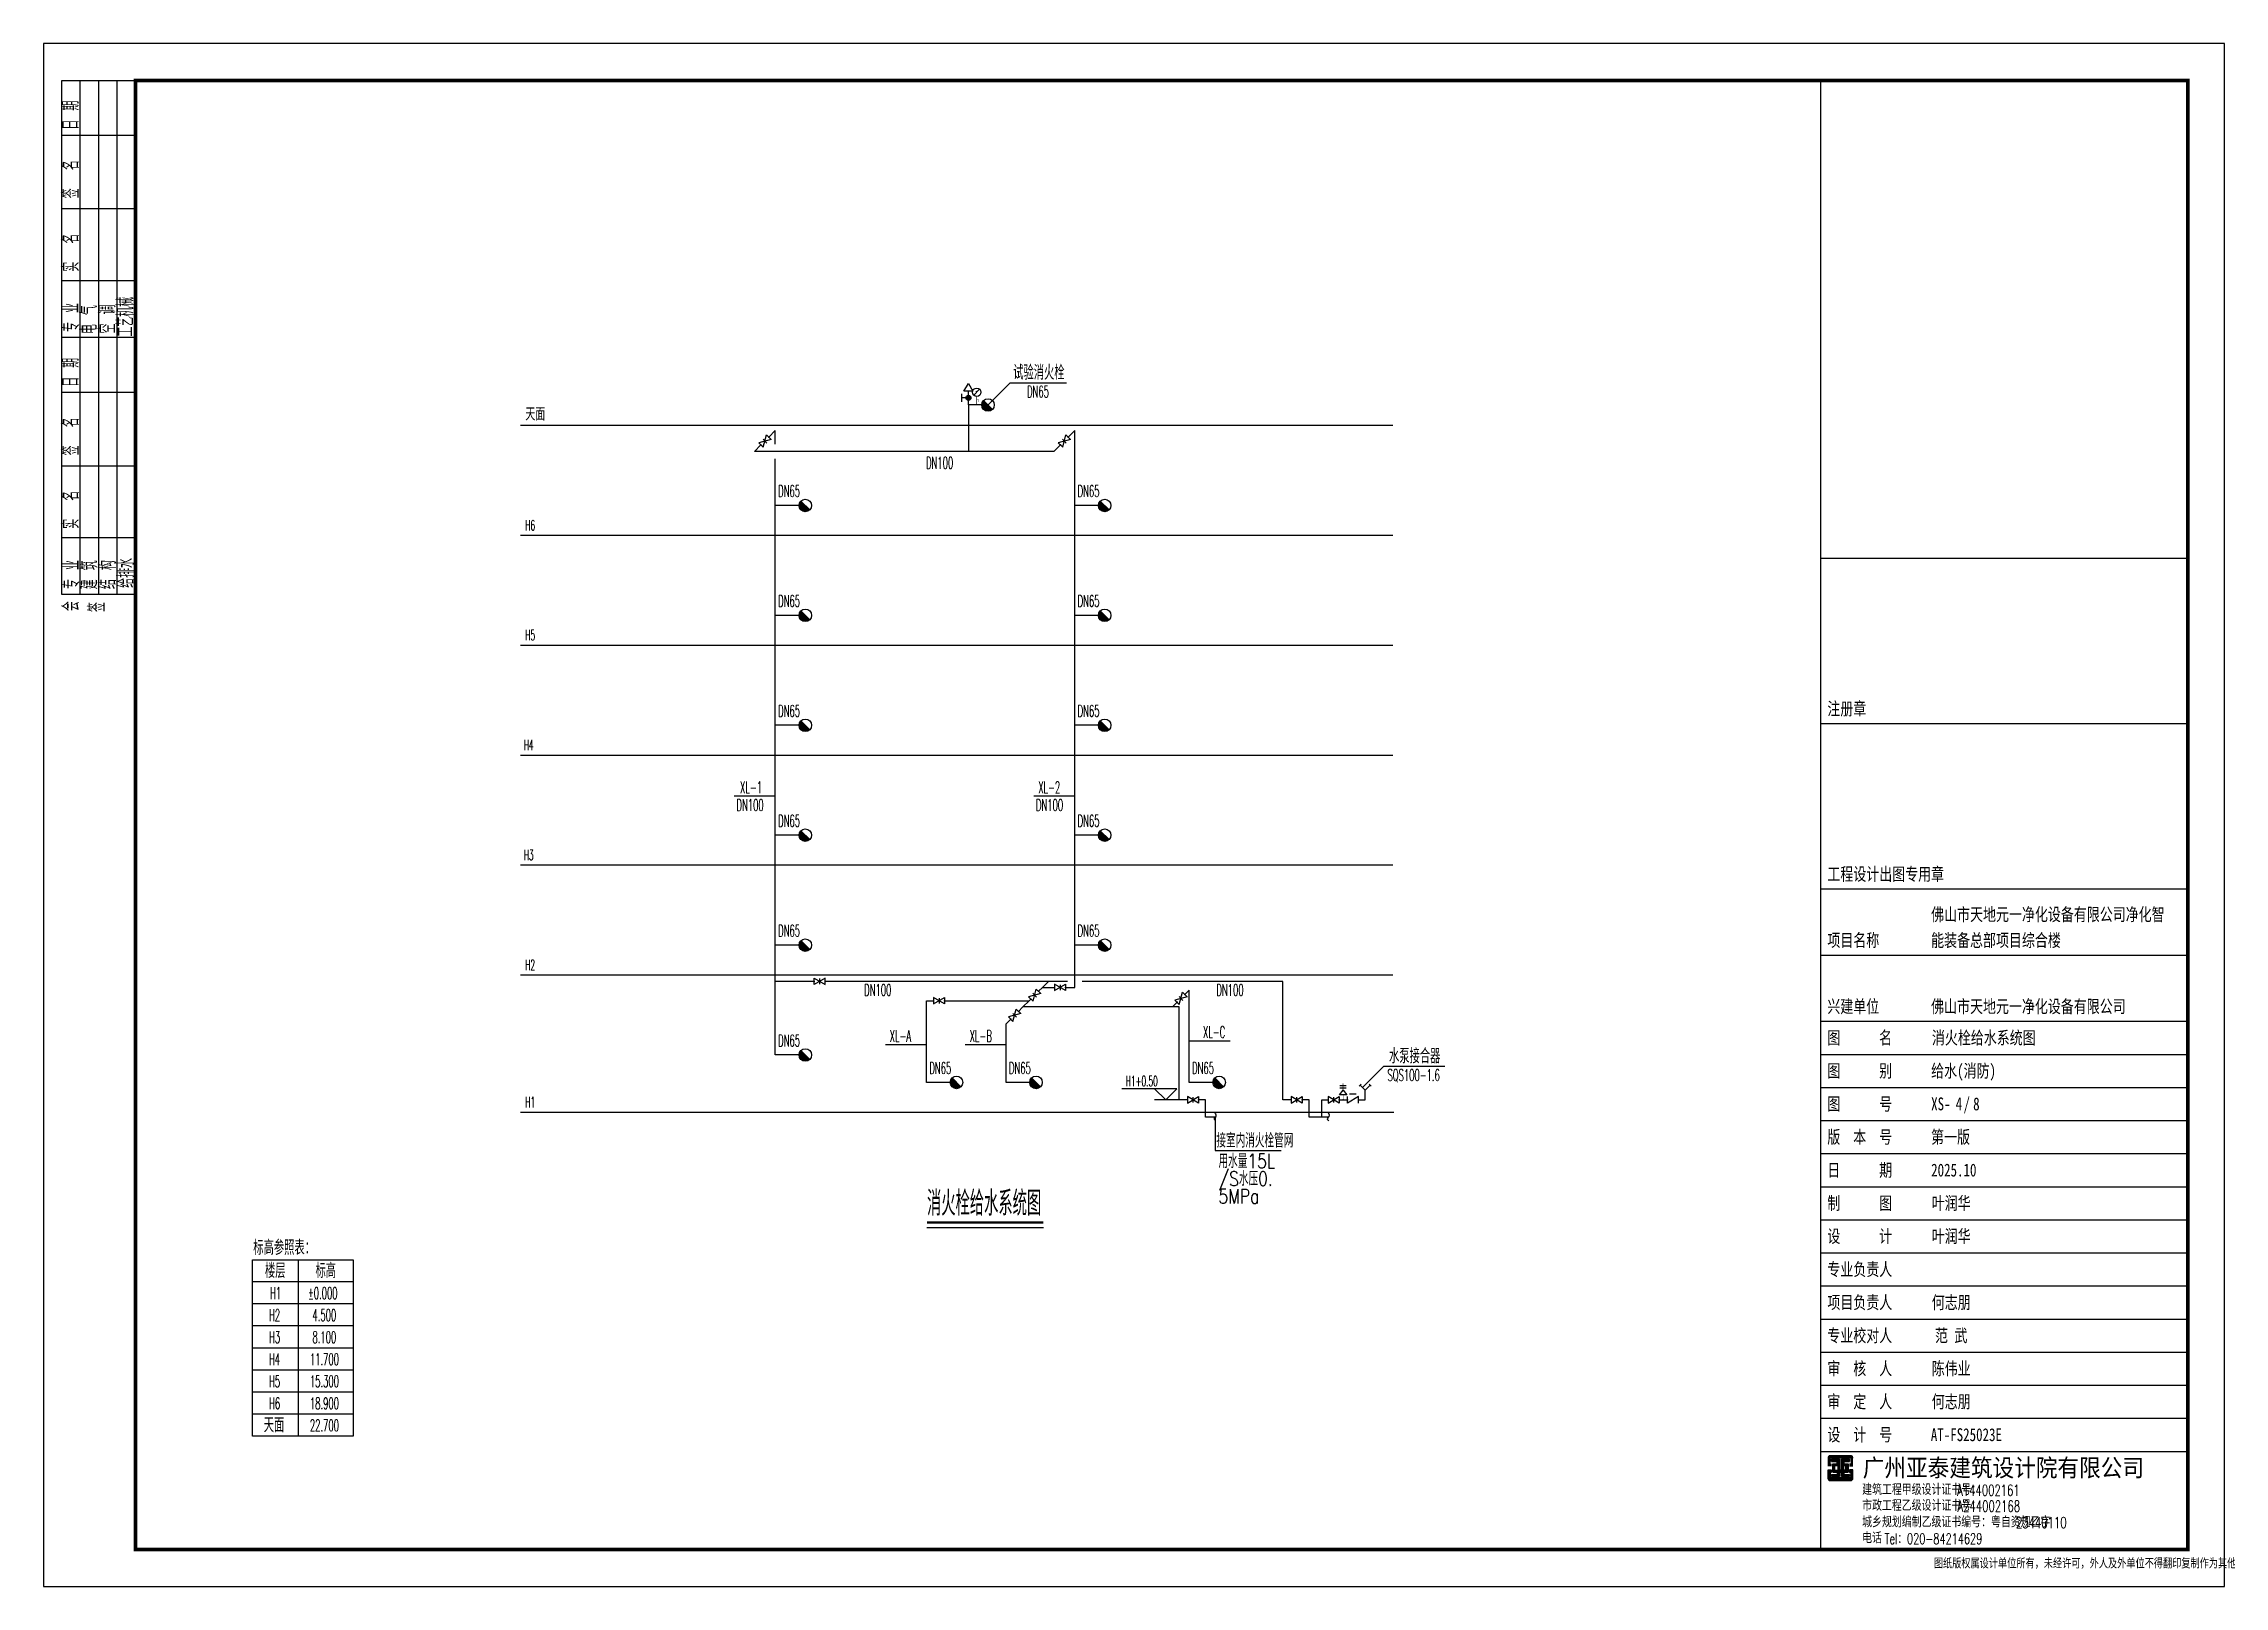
# Model space of a CAD drawing. Extents: x -1254782 to -617813, y -619975 to -323764.
# Drawn here: x -928411 to -869011, y -602575 to -560575 of the extents above; entities that cross this region are included whole.
import ezdxf
from ezdxf.enums import TextEntityAlignment as Align

# ---------------------------------------------------------------- set-up
doc = ezdxf.new("R2010")
doc.units = 0
doc.header["$LTSCALE"] = 1000
doc.header["$MEASUREMENT"] = 0
for name, color, linetype in [('2', 2, 'Continuous'), ('4', 4, 'Continuous'), ('9', 9, 'Continuous'), ('DIM_ELEV', 3, 'Continuous'), ('DIM_SYMB', 3, 'Continuous'), ('EQUIP_消火栓', 7, 'Continuous'), ('EQUIP_消防', 7, 'Continuous'), ('PIPE-消防', 1, 'Continuous'), ('PUB_TITLE', 4, 'Continuous'), ('STAIR', 2, 'Continuous'), ('TWT_LEAD', 3, 'Continuous'), ('TWT_TEXT', 7, 'Continuous'), ('VALVE_消防', 7, 'Continuous'), ('框', 130, 'Continuous')]:
    doc.layers.add(name, color=color, linetype=linetype)
doc.styles.add('-宋体', font='simsun_0.shx', dxfattribs={"width": 0.8})
doc.styles.add('_TCH_DIM', font='SIMPLEX.shx', dxfattribs={"width": 0.8, "bigfont": 'GBCBIG.shx'})
doc.styles.get("Standard").update_dxf_attribs({"font": 'gbenor.shx', "bigfont": 'gbcbig.shx'})
doc.styles.add('TBC', font='simhei_0.shx', dxfattribs={"width": 0.9})
doc.styles.add('天正', font='SIMPLEX.shx', dxfattribs={"width": 0.7, "bigfont": 'HZTXT.shx'})

msp = doc.modelspace()

# ---------------------------------------------------------------- texts
at = {"layer": 'DIM_ELEV', "color": 7, "style": '天正', "width": 0.525}
msp.add_text('H1+0.50', height=280, dxfattribs=at).set_placement((-898934.4, -588959))
at = {"layer": 'DIM_SYMB', "color": 7, "style": '_TCH_DIM', "width": 0.8}
msp.add_text('消火栓给水系统图', height=675.18, dxfattribs=at).set_placement((-904349.3, -592483.2))
at = {"layer": 'PUB_TITLE', "color": 4, "style": '-宋体', "width": 0.74}
msp.add_text('消火栓给水系统图', height=350, dxfattribs=at).set_placement((-876977.5, -587814))
msp.add_text('4', height=350, dxfattribs=at).set_placement((-876242.3, -589613.5), align=Align.CENTER)
at = {"layer": 'TWT_LEAD', "color": 7}
for s, height, style, width, p in [('试验消火栓', 400, '天正', 0.7, (-902001.9, -569727.2)), ('DN65', 320, '天正', 0.525, (-901625.3, -570207.2)), ('XL-1', 320, '天正', 0.525, (-909439.1, -580983.1)), ('XL-2', 320, '天正', 0.525, (-901318.3, -580983.1)), ('DN100', 320, '天正', 0.525, (-909539.1, -581463.1)), ('DN100', 320, '天正', 0.525, (-901382.3, -581463.1)), ('XL-A', 320, '天正', 0.525, (-905364.1, -587749.3)), ('XL-B', 320, '天正', 0.525, (-903188.1, -587749.3)), ('XL-C', 320, '天正', 0.525, (-896831.1, -587645.4)), ('水泵接合器', 400, '天正', 0.7, (-891765, -588335.9)), ('SQS100-1.6', 320, '天正', 0.525, (-891805.8, -588815.9)), ('接室内消火栓管网', 385.82, '_TCH_DIM', 0.8, (-896468.7, -590628)), ('用水量15L', 385.82, '_TCH_DIM', 0.8, (-896409.9, -591188)), ('/S水压0.', 385.82, '_TCH_DIM', 0.8, (-896409.9, -591668)), ('5MPa', 385.82, '_TCH_DIM', 0.8, (-896409.9, -592148))]:
    msp.add_text(s, height=height, dxfattribs=dict(at, style=style, width=width)).set_placement(p)
at = {"layer": 'TWT_TEXT', "style": '天正'}
for s, height, width, p in [('天面', 352, 0.7, (-915289.4, -570834.9)), ('DN100', 320, 0.525, (-904376.2, -572147.7)), ('DN65', 320, 0.525, (-908404.5, -572916.8)), ('DN65', 320, 0.525, (-900247.7, -572916.8)), ('H6', 281.6, 0.525, (-915289.4, -573826.9)), ('DN65', 320, 0.525, (-908404.5, -575908.8)), ('DN65', 320, 0.525, (-900247.7, -575908.8)), ('H5', 281.6, 0.525, (-915289.4, -576818.9)), ('DN65', 320, 0.525, (-908404.5, -578900.8)), ('DN65', 320, 0.525, (-900247.7, -578900.8)), ('H4', 281.6, 0.525, (-915330.7, -579810.9)), ('DN65', 320, 0.525, (-908404.5, -581892.8)), ('DN65', 320, 0.525, (-900247.7, -581892.8)), ('H3', 281.6, 0.525, (-915330.7, -582802.9)), ('DN65', 320, 0.525, (-908404.5, -584884.8)), ('DN65', 320, 0.525, (-900247.7, -584884.8)), ('H2', 281.6, 0.525, (-915289.4, -585794.9)), ('DN100', 320, 0.525, (-906060.8, -586499)), ('DN100', 320, 0.525, (-896467.5, -586499)), ('DN65', 320, 0.525, (-908404.5, -587876.8)), ('DN65', 320, 0.525, (-904285.5, -588623.2)), ('DN65', 320, 0.525, (-902117.5, -588623.2)), ('DN65', 320, 0.525, (-897130, -588623.2)), ('H1', 281.6, 0.525, (-915289.4, -589533.3)), ('标高参照表：', 400, 0.7, (-922699.7, -593551.6)), ('楼层', 400, 0.7, (-922382.6, -594180)), ('标高', 400, 0.7, (-921006.3, -594180)), ('H1', 320, 0.525, (-922246, -594751.6)), ('%%p0.000', 320, 0.525, (-921210.8, -594751.6)), ('H2', 320, 0.525, (-922270.5, -595351.6)), ('4.500', 320, 0.525, (-921088.6, -595351.6)), ('H3', 320, 0.525, (-922270.5, -595951.6)), ('8.100', 320, 0.525, (-921088.6, -595951.6)), ('H4', 320, 0.525, (-922270.5, -596551.6)), ('11.700', 320, 0.525, (-921157.5, -596551.6)), ('H5', 320, 0.525, (-922270.5, -597151.6)), ('15.300', 320, 0.525, (-921157.5, -597151.6)), ('H6', 320, 0.525, (-922270.5, -597751.6)), ('18.900', 320, 0.525, (-921157.5, -597751.6)), ('天面', 400, 0.7, (-922415.1, -598380.7)), ('22.700', 320, 0.525, (-921157.5, -598351.6))]:
    msp.add_text(s, height=height, dxfattribs=dict(at, width=width)).set_placement(p)

# ---------------------------------------------------------------- blocks, each defined once
blk = doc.blocks.new('$TWTSYS$00000247')
at = {"elevation": 0}
blk.add_lwpolyline([(7, -101, -0.575183), (0, 0, 0.604745), (-11, 101, 16.924828)], format="xyb", dxfattribs=at)
blk = doc.blocks.new('$VALVE$00000497')
for p, q in [((78, 138), (-78, 138)), ((0, 50), (0, 138))]:
    blk.add_line(p, q)
at = {"const_width": 49.6}
blk.add_lwpolyline([(25, 0, 1), (-25, 0, 1)], format="xyb", close=True, dxfattribs=at)
blk.add_circle((0, 0), 50)
blk = doc.blocks.new('A$C6EA3746F')
at = {"layer": 'TWT_TEXT'}
for points in [[(284, 871), (284, 871), (464, 559), (464, 559), (104, 559), (104, 559), (284, 871)], [(284, 0), (284, 409), (284, 559)]]:
    blk.add_lwpolyline(points, dxfattribs=at)
at = {"layer": 'TWT_TEXT', "xscale": 2.052, "yscale": 2.052, "zscale": 2.052, "rotation": 90.00000000007688}
blk.add_blockref('$VALVE$00000497', (284, 290), dxfattribs=at)
blk = doc.blocks.new('A$C29A34EED')
at = {"layer": '框'}
for p, q in [((0, 461), (0, 14461)), ((0, 14461), (2000, 14461)), ((500, 461), (500, 14461)), ((1000, 461), (1000, 14461)), ((1500, 461), (1500, 14461)), ((2000, 461), (2000, 14461)), ((2000, 12961), (0, 12961)), ((2000, 10961), (0, 10961)), ((2000, 9005), (0, 9005)), ((2000, 7461), (0, 7461)), ((2000, 5961), (0, 5961)), ((2000, 3961), (0, 3961)), ((2000, 2005), (0, 2005)), ((2000, 461), (0, 461))]:
    blk.add_line(p, q, dxfattribs=at)
at = {"layer": '框', "style": '_TCH_DIM', "width": 0.8}
for s, p in [('日 期', (462, 13120)), ('签  名', (466, 11253)), ('实  名', (466, 9253)), ('专 业', (472, 7613)), ('空 调', (1460, 7573)), ('工艺机械', (1953, 7486)), ('电 气', (957, 7555)), ('日 期', (462, 6120)), ('签  名', (466, 4253)), ('实  名', (466, 2253)), ('专 业', (480, 613)), ('建 筑', (967, 607)), ('结 构', (1470, 612)), ('给排水', (1970, 645)), ('会', (470, 12)), ('签', (1174, -12))]:
    blk.add_text(s, height=450, rotation=90, dxfattribs=at).set_placement(p)
blk = doc.blocks.new('A$C54597E38')
at = {"layer": '9'}
h = blk.add_hatch(dxfattribs=at)
h.set_pattern_fill('ANSI31', color=256, scale=70.630202, angle=135, style=0)
h.set_pattern_definition([(180, (-153496.256, -56662.455), (-2e-15, -8.82877527), [])])
edge = h.paths.add_edge_path()
edge.add_line((99, 458), (99, 400))
edge.add_line((99, 400), (0, 400))
edge.add_line((0, 400), (0, 620))
edge.add_arc((64, 620), 63.6, 90, 180, ccw=False)
edge.add_line((64, 683), (622, 683))
edge.add_arc((622, 620), 63.6, 0, 90, ccw=False)
edge.add_line((685, 620), (685, 396))
edge.add_line((685, 396), (594, 396))
edge.add_line((594, 396), (594, 463))
edge.add_line((594, 463), (614, 463))
edge.add_line((614, 463), (624, 463))
edge.add_line((624, 463), (624, 613))
edge.add_line((624, 613), (68, 613))
edge.add_line((68, 613), (68, 458))
edge.add_line((68, 458), (99, 458))
h.paths.add_polyline_path([(369, 293), (369, 582), (586, 582), (586, 519), (436, 519), (436, 458), (557, 458), (557, 225), (431, 225), (431, 166), (588, 166), (588, 112), (370, 112), (370, 226), (321, 226), (321, 112), (103, 112), (103, 166), (260, 166), (260, 225), (133, 225), (133, 458), (255, 458), (255, 519), (104, 519), (104, 582), (321, 582), (321, 293)])
h.paths.add_polyline_path([(196, 399), (265, 399), (265, 289), (196, 289)], flags=16)
h.paths.add_polyline_path([(494, 399), (425, 399), (425, 289), (494, 289)], flags=16)
edge = h.paths.add_edge_path()
edge.add_line((99, 225), (99, 283))
edge.add_line((99, 283), (0, 283))
edge.add_line((0, 283), (0, 64))
edge.add_arc((64, 64), 63.6, 180, 270)
edge.add_line((64, 0), (622, 0))
edge.add_arc((622, 64), 63.6, 270, 360)
edge.add_line((685, 64), (685, 287))
edge.add_line((685, 287), (594, 287))
edge.add_line((594, 287), (594, 220))
edge.add_line((594, 220), (614, 220))
edge.add_line((614, 220), (624, 220))
edge.add_line((624, 220), (624, 71))
edge.add_line((624, 71), (68, 71))
edge.add_line((68, 71), (68, 225))
edge.add_line((68, 225), (99, 225))
blk.add_lwpolyline([(99, 225), (99, 283), (0, 283), (0, 64, 0.414214), (64, 0), (622, 0, 0.414214), (685, 64), (685, 287), (594, 287), (594, 220), (614, 220), (624, 220), (624, 71), (68, 71), (68, 225)], format="xyb", close=True, dxfattribs=at)
blk.add_lwpolyline([(369, 293), (369, 293), (369, 582), (586, 582), (586, 519), (436, 519), (436, 458), (557, 458), (557, 225), (431, 225), (431, 166), (588, 166), (588, 112), (370, 112), (370, 226), (321, 226), (321, 112), (103, 112), (103, 166), (260, 166), (260, 225), (133, 225), (133, 458), (255, 458), (255, 519), (104, 519), (104, 582), (321, 582), (321, 293), (369, 293)], dxfattribs=at)
blk.add_lwpolyline([(494, 399), (425, 399), (425, 289), (494, 289)], close=True, dxfattribs=at)
blk = doc.blocks.new('消防框')
at = {"layer": '4'}
blk.add_line((-66927, 44194), (-66927, 17778), dxfattribs=at)
at = {"layer": '框'}
for p, q in [((-76927, 57778), (-76927, 17778)), ((-66927, 57778), (-66927, 17778)), ((-76927, 44769), (-66927, 44769)), ((-76927, 44194), (-76927, 17778)), ((-76927, 40266), (-66927, 40266)), ((-76927, 35764), (-66927, 35764)), ((-76927, 33962), (-66927, 33962)), ((-76927, 32161), (-66927, 32161)), ((-76927, 31261), (-66926, 31261)), ((-76927, 30360), (-66927, 30360)), ((-76927, 29459), (-66927, 29459)), ((-76927, 28559), (-66926, 28559)), ((-76927, 27658), (-66926, 27658)), ((-76927, 26758), (-66926, 26758)), ((-76927, 25857), (-66926, 25857)), ((-76927, 24956), (-66926, 24956)), ((-76927, 24056), (-66927, 24056)), ((-76927, 23155), (-66926, 23155)), ((-76927, 22255), (-66926, 22255)), ((-76927, 21354), (-66926, 21354)), ((-76927, 20453), (-66926, 20453))]:
    blk.add_line(p, q, dxfattribs=at)
at = {"layer": '4'}
blk.add_blockref('A$C54597E38', (-76728, 19659), dxfattribs=at)
at = {"layer": 'TWT_TEXT', "style": 'TBC', "width": 0.9}
blk.add_text('广州亚泰建筑设计院有限公司', height=480, dxfattribs=at).set_placement((-75777, 19767))
at = {"layer": 'TWT_TEXT', "style": '_TCH_DIM'}
for s, height, p in [('建筑工程甲级设计证书号：', 300, (-75794, 19266)), ('市政工程乙级设计证书号：', 300, (-75794, 18833)), ('城乡规划编制乙级证书编号：粤自资规乙字', 300, (-75794, 18384)), ('电话', 300, (-75794, 17950)), ('图纸版权属设计单位所有，未经许可，外人及外单位不得翻印复制作为其他工程之用', 249.73, (-73842, 17267))]:
    blk.add_text(s, height=height, rotation=359.99972, dxfattribs=at).set_placement(p)
at = {"layer": 'TWT_TEXT', "style": '天正', "width": 0.67}
for s, height, p in [('A144002161', 300, (-73207, 19244)), ('A244002168', 300, (-73197, 18811)), ('23440110', 300, (-71602, 18365)), ('Tel：020-84214629', 290, (-75183, 17930))]:
    blk.add_text(s, height=height, rotation=359.99972, dxfattribs=at).set_placement(p)
at = {"layer": '框', "style": '-宋体', "width": 0.74}
for s, p in [('注册章', (-76742, 40497)), ('工程设计出图专用章', (-76741, 35995)), ('佛山市天地元一净化设备有限公司净化智', (-73914, 34897)), ('项目名称', (-76741, 34193)), ('能装备总部项目综合楼', (-73914, 34193)), ('兴建单位', (-76741, 32392)), ('佛山市天地元一净化设备有限公司', (-73915, 32392)), ('图      名', (-76741, 31539)), ('图      别', (-76741, 30638)), ('给水(消防)', (-73914, 30638)), ('图      号', (-76741, 29737)), ('XS-  /', (-73914, 29737)), ('8', (-72770, 29737)), ('版  本  号', (-76742, 28837)), ('第一版', (-73915, 28837)), ('日      期', (-76741, 27936)), ('2025.10', (-73914, 27936)), ('制      图', (-76741, 27036)), ('设      计', (-76741, 26135)), ('专业负责人', (-76741, 25235)), ('项目负责人', (-76741, 24334)), ('专业校对人', (-76741, 23433)), ('审  核  人', (-76741, 22533)), ('审  定  人', (-76741, 21632)), ('设  计  号', (-76741, 20732)), ('AT-FS25023E', (-73923, 20732))]:
    blk.add_text(s, height=350, dxfattribs=at).set_placement(p)
for s, p in [('叶润华', (-73368, 27036)), ('叶润华', (-73368, 26135)), ('何志朋', (-73368, 24334)), ('范 武', (-73368, 23433)), ('陈伟业', (-73368, 22533)), ('何志朋', (-73368, 21632))]:
    blk.add_text(s, height=350, dxfattribs=at).set_placement(p, align=Align.CENTER)
blk = doc.blocks.new('A$C21C844B0')
at = {"layer": '4'}
for name, p in [('A$C29A34EED', (0, 26072)), ('消防框', (124827, -17245))]:
    blk.add_blockref(name, p, dxfattribs=at)
blk = doc.blocks.new('$TwtSys$00000386')
blk.add_line((-93, 93, 0), (93, -93, 0))
blk.add_circle((0, 0, 0), 131)
at = {"color": 0}
for points in [[(34, -127, 0), (-127, 34, 0), (93, -93, 0), (-93, 93, 0)], [(-34, -127, 0), (-127, -34, 0), (34, -127, 0), (-127, 34, 0)], [(-93, -93, 0), (-93, -93, 0), (-34, -127, 0), (-127, -34, 0)]]:
    blk.add_solid(points, dxfattribs=at)
at = {"flags": 9}
blk.add_attdef('A', (0, 0, 0), '', height=0.00524, dxfattribs=at)
blk = doc.blocks.new('$VALVE$00000296')
for points in [[(-125, 72), (-125, -72), (125, 72), (125, -72), (-125, 72)], [(0, 60), (0, -64)]]:
    blk.add_lwpolyline(points)
for p in [(-125, 0), (125, 0)]:
    blk.add_point(p)
blk = doc.blocks.new('$ATTACHMENT$00000194')
for p, q in [((0, 0), (134, 134)), ((0, 0), (134, -134)), ((107, 162), (134, 134)), ((161, 107), (134, 134)), ((107, -161), (134, -134)), ((161, -107), (134, -134))]:
    blk.add_line(p, q)
blk = doc.blocks.new('$VALVE$00000322')
for p, q in [((4, 216), (-102, 110)), ((-102, 110), (102, 110)), ((87, 272), (-81, 272)), ((-80, 317), (89, 317)), ((102, 110), (4, 216))]:
    blk.add_line(p, q)
at = {"const_width": 8.96}
for points in [[(0, 0), (0, 110)], [(4, 216), (4, 377)]]:
    blk.add_lwpolyline(points, dxfattribs=at)
blk.add_point((0, 0))
at = {"flags": 9}
for tag in ['YSIZE', 'XSIZE']:
    blk.add_attdef(tag, (0, 110), '', height=0.5, dxfattribs=at)
blk = doc.blocks.new('$VALVE$00000315')
blk.add_line((-75, 125), (75, 125))
blk.add_lwpolyline([(-125, -75), (-125, 75), (125, -75), (125, 75)])
for p in [(-125, 0), (125, 0)]:
    blk.add_point(p)
blk.add_solid([(0, 125), (0, 150), (75, 125)])
blk = doc.blocks.new('$VALVE$00000597')
blk.add_line((-93, 357), (93, 543))
blk.add_lwpolyline([(93, 543, 0, 50, 0), (-31, 456, 50, 50, 0)], format="xyseb")
for points, const_width in [([(0, 300), (0, 0)], 30), ([(0, 182), (75, 182), (75, 107)], 7.5)]:
    blk.add_lwpolyline(points, dxfattribs=dict(const_width=const_width))
blk.add_circle((0, 450), 150)

# ---------------------------------------------------------------- linework, layer by layer
at = {"layer": '9'}
for points in [[(-891657, -570974.5), (-915422, -570974.5)], [(-891657, -573966.5), (-915422, -573966.5)], [(-891657, -576958.5), (-915422, -576958.5)], [(-891657, -579950.5), (-915422, -579950.5)], [(-891657, -582942.5), (-915422, -582942.5)], [(-891657, -585934.5), (-915422, -585934.5)], [(-891634.9, -589672.9), (-915422, -589672.9)]]:
    msp.add_lwpolyline(points, dxfattribs=at)
at = {"layer": 'DIM_ELEV'}
for p, q in [((-897548, -589029), (-899038.8, -589029)), ((-897848, -589329), (-898148, -589029)), ((-897848, -589329), (-897548, -589029)), ((-897403, -589329), (-898148, -589329))]:
    msp.add_line(p, q, dxfattribs=at)
at = {"layer": 'DIM_SYMB', "const_width": 70}
msp.add_lwpolyline([(-904349.3, -592667.9), (-901176.9, -592667.9)], dxfattribs=at)
at = {"layer": 'DIM_SYMB'}
msp.add_lwpolyline([(-904349.3, -592807.9), (-901176.9, -592807.9)], dxfattribs=at)
at = {"layer": 'PIPE-消防', "linetype": 'Continuous'}
for p, q in [((-903222.2, -570411), (-903222.2, -571678)), ((-902855.9, -570411), (-903222.2, -570411)), ((-908659.1, -571287.1), (-908480.3, -571108.3)), ((-908480.3, -571478), (-908480.3, -571108.3)), ((-900502.3, -571287.1), (-900323.6, -571108.3)), ((-900323.6, -571478), (-900323.6, -571108.3)), ((-909050, -571678), (-908871.2, -571499.2)), ((-903222.2, -571678), (-909050, -571678)), ((-908480.3, -573148.5), (-908480.3, -571878)), ((-900893.2, -571678), (-903222.2, -571678)), ((-900893.2, -571678), (-900714.5, -571499.2)), ((-900323.6, -573148.5), (-900323.6, -571478)), ((-908480.3, -576140.5), (-908480.3, -573148.5)), ((-907835.5, -573148.5), (-908480.3, -573148.5)), ((-899678.7, -573148.5), (-900323.6, -573148.5)), ((-900323.6, -574870), (-900323.6, -573148.5)), ((-900323.6, -576140.5), (-900323.6, -574870)), ((-907835.5, -576140.5), (-908480.3, -576140.5)), ((-908480.3, -579132.5), (-908480.3, -576140.5)), ((-899678.7, -576140.5), (-900323.6, -576140.5)), ((-900323.6, -579132.5), (-900323.6, -576140.5)), ((-907835.5, -579132.5), (-908480.3, -579132.5)), ((-908480.3, -582124.5), (-908480.3, -579132.5)), ((-899678.7, -579132.5), (-900323.6, -579132.5)), ((-900323.6, -582124.5), (-900323.6, -579132.5)), ((-907835.5, -582124.5), (-908480.3, -582124.5)), ((-908480.3, -585116.5), (-908480.3, -582124.5)), ((-899678.7, -582124.5), (-900323.6, -582124.5)), ((-900323.6, -585116.5), (-900323.6, -582124.5)), ((-907835.5, -585116.5), (-908480.3, -585116.5)), ((-908480.3, -586105.5), (-908480.3, -585116.5)), ((-899678.7, -585116.5), (-900323.6, -585116.5)), ((-900323.6, -586268.3), (-900323.6, -585116.5)), ((-907422.6, -586105.5), (-908480.3, -586105.5)), ((-908480.3, -588108.5), (-908480.3, -586105.5)), ((-901042.7, -586105.5), (-907122.6, -586105.5)), ((-901310.7, -586373.6), (-901205.5, -586268.3)), ((-901205.5, -586268.3), (-901042.7, -586105.5)), ((-901205.5, -586268.3), (-900876.4, -586268.3)), ((-900523.6, -586105.5), (-901042.7, -586105.5)), ((-900576.4, -586268.3), (-900323.6, -586268.3)), ((-894660.2, -586105.5), (-900123.6, -586105.5)), ((-894660.2, -589329), (-894660.2, -586105.5)), ((-904361.3, -588854.9), (-904361.3, -586631.3)), ((-904361.3, -586631.3), (-904170.6, -586631.3)), ((-903870.6, -586631.3), (-901568.5, -586631.3)), ((-901856.9, -586919.8), (-901737.7, -586800.6)), ((-901737.7, -586800.6), (-901568.5, -586631.3)), ((-897483.2, -586800.6), (-901737.7, -586800.6)), ((-901568.5, -586631.3), (-901522.8, -586585.7)), ((-897661.5, -586798), (-897537.2, -586673.7)), ((-897483.2, -589329), (-897483.2, -586800.6)), ((-897325.1, -586461.5), (-897205.9, -586342.3)), ((-897205.9, -588854.9), (-897205.9, -586342.3)), ((-902193.4, -587256.2), (-902069.1, -587131.9)), ((-902193.4, -588854.9), (-902193.4, -587256.2)), ((-907835.5, -588108.5), (-908480.3, -588108.5)), ((-903716.5, -588854.9), (-904361.3, -588854.9)), ((-901548.5, -588854.9), (-902193.4, -588854.9)), ((-896561.1, -588854.9), (-897205.9, -588854.9)), ((-892416.2, -589329), (-892416.2, -589063.9)), ((-897256.5, -589329), (-897483.2, -589329)), ((-896763.5, -589329), (-896956.5, -589329)), ((-896763.5, -589803.5), (-896763.5, -589329)), ((-896496.6, -589803.5), (-896763.5, -589803.5)), ((-894433.4, -589329), (-894660.2, -589329)), ((-893940.5, -589329), (-894133.4, -589329)), ((-893940.5, -589803.5), (-893940.5, -589329)), ((-893590.8, -589803.5), (-893940.5, -589803.5)), ((-893590.8, -589803.5), (-893590.8, -589329)), ((-893590.8, -589329), (-893425.9, -589329)), ((-893412.7, -589803.5), (-893590.8, -589803.5)), ((-893125.9, -589329), (-892896.9, -589329)), ((-892596.9, -589329), (-892416.2, -589329))]:
    msp.add_line(p, q, dxfattribs=at)
at = {"layer": 'PUB_TITLE'}
msp.add_lwpolyline([(-928410.9, -602574.7), (-869010.9, -602574.7), (-869010.9, -560574.7), (-928410.9, -560574.7)], close=True, dxfattribs=at)
at = {"layer": 'PUB_TITLE', "const_width": 100}
msp.add_lwpolyline([(-925910.9, -601574.7), (-870010.9, -601574.7), (-870010.9, -561574.7), (-925910.9, -561574.7)], close=True, dxfattribs=at)
at = {"layer": 'TWT_LEAD'}
for p, q in [((-902685.6, -570411), (-902081.7, -569807.2)), ((-902081.7, -569807.2), (-900553, -569807.2)), ((-908736.5, -581063.1), (-909597.6, -581063.1)), ((-908480.3, -581063.1), (-908736.5, -581063.1)), ((-900579.7, -581063.1), (-901440.9, -581063.1)), ((-900323.6, -581063.1), (-900579.7, -581063.1)), ((-904617.5, -587829.3), (-905478.6, -587829.3)), ((-904361.3, -587829.3), (-904617.5, -587829.3)), ((-902449.5, -587829.3), (-903310.7, -587829.3)), ((-902193.4, -587829.3), (-902449.5, -587829.3)), ((-897205.9, -587725.4), (-896949.7, -587725.4)), ((-896949.7, -587725.4), (-896088.6, -587725.4)), ((-892483.3, -588996.8), (-891902.4, -588415.9)), ((-892483.3, -588996.8), (-891902.4, -588415.9)), ((-891902.4, -588415.9), (-890245.2, -588415.9)), ((-896496.6, -589803.5), (-896496.6, -590708)), ((-896496.6, -590708), (-894704.6, -590708))]:
    msp.add_line(p, q, dxfattribs=at)
at = {"layer": 'TWT_TEXT'}
for p, q in [((-921475.4, -593685.8), (-921475.4, -598485.8)), ((-919975.4, -593685.8), (-919975.4, -598485.8)), ((-919975.4, -594285.8), (-922725.4, -594285.8)), ((-919975.4, -594885.8), (-922725.4, -594885.8)), ((-919975.4, -595485.8), (-922725.4, -595485.8)), ((-919975.4, -596085.8), (-922725.4, -596085.8)), ((-919975.4, -596685.8), (-922725.4, -596685.8)), ((-919975.4, -597285.8), (-922725.4, -597285.8)), ((-919975.4, -597885.8), (-922725.4, -597885.8)), ((-919975.4, -598485.8), (-922725.4, -598485.8))]:
    msp.add_line(p, q, dxfattribs=at)
msp.add_lwpolyline([(-919975.4, -598485.8), (-922725.4, -598485.8), (-922725.4, -593685.8), (-919975.4, -593685.8)], close=True, dxfattribs=at)

# ---------------------------------------------------------------- block references
at = {"layer": '2'}
for p in [(-896496.8, -589803.5, 0), (-893412.9, -589803.5, 0)]:
    msp.add_blockref('$TWTSYS$00000247', p, dxfattribs=at)
at = {"layer": '4'}
msp.add_blockref('A$C21C844B0', (-927910.9, -602107.2), dxfattribs=at)
at = {"layer": 'EQUIP_消火栓', "xscale": 1.3, "yscale": 1.3, "zscale": 1.3}
for p in [(-902685.6, -570411), (-907665.2, -573148.5), (-899508.4, -573148.5), (-907665.2, -576140.5), (-899508.4, -576140.5), (-907665.2, -579132.5), (-899508.4, -579132.5), (-907665.2, -582124.5), (-899508.4, -582124.5), (-907665.2, -585116.5), (-899508.4, -585116.5), (-907665.2, -588108.5), (-903546.2, -588854.9), (-901378.2, -588854.9), (-896390.8, -588854.9)]:
    msp.add_blockref('$TwtSys$00000386', p, dxfattribs=at)
at = {"layer": 'EQUIP_消防', "rotation": 89.9999999999942}
msp.add_blockref('$ATTACHMENT$00000194', (-892416.2, -589063.9), dxfattribs=at)
at = {"layer": 'STAIR', "xscale": 0.6666599999880419, "yscale": 0.6666599999880419, "zscale": 0.6666599999880419}
msp.add_blockref('A$C6EA3746F', (-903411.2, -570411), dxfattribs=at)
at = {"layer": 'VALVE_消防', "xscale": 0.768, "yscale": 0.768, "zscale": 0.768}
msp.add_blockref('$VALVE$00000597', (-902995.4, -570411), dxfattribs=at)
at = {"layer": 'VALVE_消防', "zscale": 1.199999999999999}
for name, p, xscale, yscale, rotation in [('$VALVE$00000296', (-908765.2, -571393.1), 1.199999999999999, 1.199999999999999, 44.9999999999378), ('$VALVE$00000296', (-900608.4, -571393.1), 1.199999999999999, 1.199999999999999, 44.9999999999378), ('$VALVE$00000296', (-907272.6, -586105.5), 1.199999999999999, 1.199999999999999, 180), ('$VALVE$00000296', (-900726.4, -586268.3), 1.199999999999999, 1.199999999999999, 359.9999999999456), ('$VALVE$00000296', (-904020.6, -586631.3), 1.199999999999999, 1.199999999999999, 359.9999999999869), ('$VALVE$00000296', (-901963, -587025.9), 1.199999999999999, 1.199999999999999, 44.99999999996705), ('$VALVE$00000296', (-901416.8, -586479.6), 1.199999999999999, 1.199999999999999, 44.99999999997494), ('$VALVE$00000296', (-897431.2, -586567.6), 1.199999999999999, 1.199999999999999, 44.99999999996705), ('$VALVE$00000296', (-897106.5, -589329), -1.199999999999999, -1.199999999999999, 180), ('$VALVE$00000296', (-894283.4, -589329), -1.199999999999999, -1.199999999999999, 180), ('$VALVE$00000296', (-893275.9, -589329), -1.199999999999999, 1.199999999999999, 359.999999999917), ('$VALVE$00000315', (-892746.9, -589329), -1.199999999999999, 1.199999999999999, 359.999999999917)]:
    msp.add_blockref(name, p, dxfattribs=dict(at, xscale=xscale, yscale=yscale, rotation=rotation))
at = {"layer": 'VALVE_消防', "xscale": -1, "yscale": 1.199999999999999, "rotation": 359.999999999917}
msp.add_blockref('$VALVE$00000322', (-893013.9, -589329), dxfattribs=at)

msp.set_redraw_order([(e.dxf.handle, doc.entitydb.next_handle()) for e in msp.query("TEXT MTEXT ATTDEF DIMENSION ARC_DIMENSION")])  # texts and dimensions are drawn at this point

doc.saveas('drawing.dxf')
